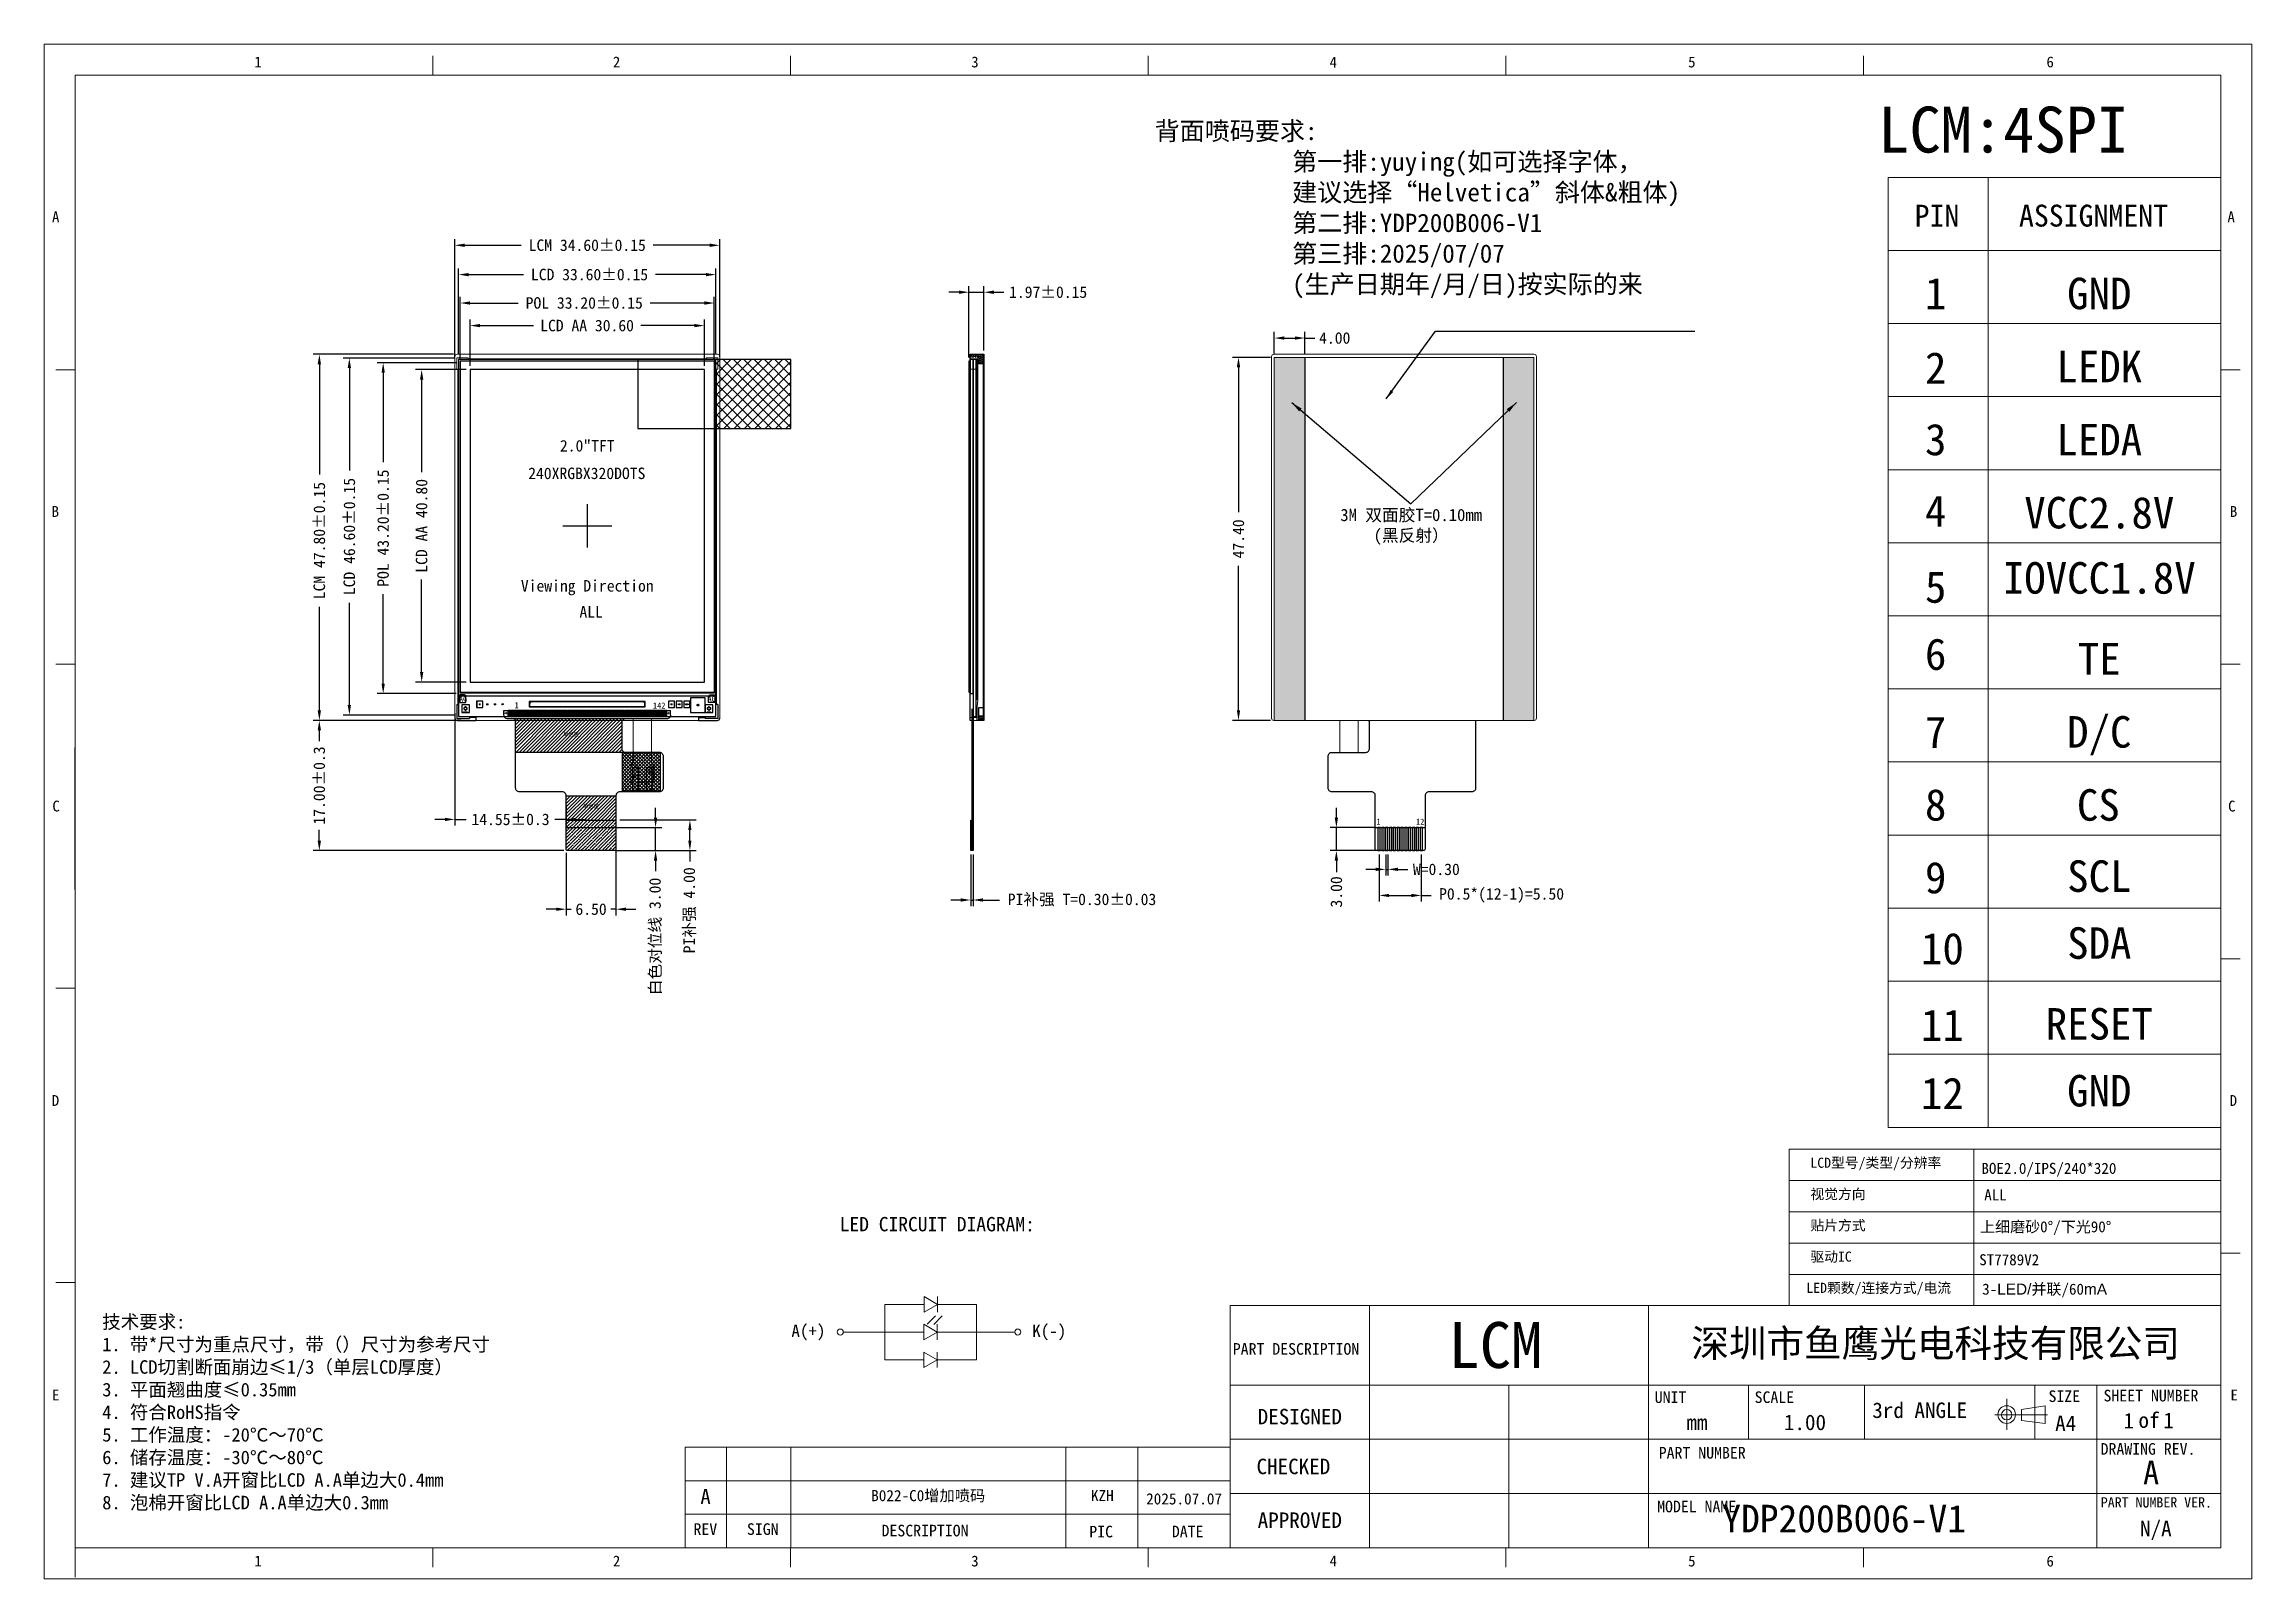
# Model space of a CAD drawing. Header units: millimetres. Extents: x 387 to 676, y -856 to -656.
import ezdxf
from ezdxf.enums import TextEntityAlignment as Align

# ---------------------------------------------------------------- set-up
doc = ezdxf.new("R2010")
doc.units = ezdxf.units.MM
doc.header["$PDMODE"] = 3
doc.layers.get('0').update_dxf_attribs({"lineweight": 9})
doc.layers.get('Defpoints').update_dxf_attribs({"lineweight": 9})
for name, color, linetype in [('$DDT_AUDIT_GENERATED_(593)_FixedEmptyName', 7, 'Continuous'), ('DIM（标注）', 3, 'Continuous'), ('GATE.drawing', 3, 'Continuous'), ('ITO.drawing', 3, 'Continuous'), ('L131.drawing', 3, 'Continuous'), ('L31.drawing', 2, 'Continuous'), ('L59.drawing', 7, 'Continuous'), ('LAYOUT.drawing', 7, 'Continuous'), ('OBJ-FRAME', 4, 'Continuous'), ('OUTLINE.drawing', 5, 'Continuous'), ('标 注', 3, 'Continuous')]:
    doc.layers.add(name, color=color, linetype=linetype)
doc.layers.add('BLU', color=7, linetype='Continuous', lineweight=20)
doc.layers.add('DIM', color=4, linetype='Continuous', lineweight=13)
doc.styles.add('C-E02$0$HZ', font='')
doc.styles.add('RD', font='ROMAND.shx')
doc.styles.add('romans', font='romans.shx')
doc.styles.add('W0$254', font='simplex_.ttf', dxfattribs={"width": 0.75})
doc.styles.add('宋', font='', dxfattribs={"height": 2})
doc.styles.add('宋体', font='')
doc.styles.add('楷体GB2312', font='')
doc.styles.add('黑体', font='')
doc.styles.get('C-E02$0$HZ').set_extended_font_data('NSimSun')
doc.styles.get('宋').set_extended_font_data('SimSun')
doc.styles.get('宋体').set_extended_font_data('FangSong_GB2312')
doc.styles.get('楷体GB2312').set_extended_font_data('KaiTi_GB2312')
doc.styles.get('黑体').set_extended_font_data('楷体_GB2312')
doc.dimstyles.new('SH', dxfattribs={"dimscale": 1.4, "dimtxt": 2.5, "dimasz": 2.5, "dimexe": 1.25, "dimexo": 0.625, "dimtad": 0, "dimdec": 1, "dimzin": 0, "dimdsep": 46, "dimtxsty": 'RD', "dimcen": 2.5, "dimadec": 0, "dimazin": 0, "dimtfac": 0.6, "dimtdec": 4, "dimtmove": 0, "dimatfit": 3, "dimfxl": 0, "dimtolj": 1, "dimarcsym": 0})
doc.dimstyles.get("Standard").update_dxf_attribs({"dimtxt": 1.3, "dimasz": 1.3, "dimexe": 0.2, "dimexo": 0.2, "dimtad": 0, "dimzin": 1, "dimdsep": 46, "dimtxsty": 'romans', "dimcen": 0, "dimadec": 0, "dimazin": 0, "dimtfac": 1, "dimtofl": 0, "dimtmove": 0, "dimatfit": 3, "dimfxl": 0, "dimtolj": 1, "dimtzin": 0, "dimarcsym": 0})
doc.dimstyles.new('STANDARD 03', dxfattribs={"dimscale": 0, "dimtxt": 1.5, "dimasz": 1.3, "dimexe": 0.8, "dimexo": 0.5, "dimgap": 0.5, "dimtad": 0, "dimzin": 0, "dimdsep": 46, "dimtxsty": 'romans', "dimcen": 2, "dimadec": 0, "dimazin": 0, "dimtfac": 1, "dimtmove": 0, "dimatfit": 3, "dimfxl": 0, "dimtolj": 1, "dimtzin": 0, "dimarcsym": 0})
doc.dimstyles.new('STANDARD 03$0', dxfattribs={"dimscale": 0, "dimtxt": 1.5, "dimasz": 1.3, "dimexe": 0.8, "dimexo": 0.5, "dimgap": 0.5, "dimtad": 0, "dimzin": 0, "dimdsep": 46, "dimtxsty": 'romans', "dimcen": 1, "dimclrd": 256, "dimclre": 256, "dimclrt": 256, "dimadec": 0, "dimazin": 0, "dimtfac": 1, "dimtmove": 0, "dimatfit": 3, "dimfxl": 0, "dimtolj": 1, "dimtzin": 0, "dimlwd": -1, "dimarcsym": 0})
pattern_1 = [(45, (-4014.44409, -1624.73278), (0.084189901, 0.308696304), [0.396875, -0.079375, 0, -0.079375])]

msp = doc.modelspace()

# ---------------------------------------------------------------- texts
at = {"color": 4, "linetype": 'Continuous', "style": '宋体'}
for s, height, p in [('1', 1.417, (414.818, -659.132)), ('2', 1.417, (461.658, -659.132)), ('3', 1.417, (508.471, -659.127)), ('4', 1.417, (555.289, -659.144)), ('5', 1.417, (602.118, -659.128)), ('6', 1.417, (648.93, -659.12)), ('A', 1.417, (388.394, -679.349)), ('A', 1.417, (672.571, -679.349)), ('B', 1.417, (388.346, -717.814)), ('B', 1.417, (672.889, -717.814)), ('C', 1.417, (388.44, -756.272)), ('C', 1.417, (672.66, -756.272)), ('D', 1.417, (388.37, -794.712)), ('D', 1.417, (672.864, -794.712)), ('PART DESCRIPTION', 1.51784, (542.636, -827.193)), ('E', 1.417, (388.395, -833.17)), ('UNIT', 1.5178, (597.751, -833.495)), ('SCALE', 1.5178, (610.805, -833.495)), ('3rd ANGLE', 2.0238, (626.174, -835.454)), ('SIZE', 1.5178, (649.196, -833.364)), ('SHEET NUMBER', 1.51784, (656.381, -833.29)), ('E', 1.417, (672.975, -833.17)), ('DRAWING REV.', 1.51784, (655.998, -840.248)), ('PART NUMBER', 1.51784, (598.28, -840.75)), ('MODEL NAME', 1.5178, (598.071, -847.767)), ('PART NUMBER VER.', 1.33431, (656.025, -847.138)), ('1', 1.417, (414.818, -854.832)), ('2', 1.417, (461.658, -854.832)), ('3', 1.417, (508.471, -854.836)), ('4', 1.417, (555.289, -854.82)), ('5', 1.417, (602.118, -854.836)), ('6', 1.417, (648.93, -854.844))]:
    msp.add_text(s, height=height, dxfattribs=at).set_placement(p)
at = {"color": 2, "lineweight": 13, "style": '宋体'}
for s, p in [('A(+)', (484.982, -824.893)), ('K(-)', (516.439, -824.893))]:
    msp.add_text(s, height=1.6305, dxfattribs=at).set_placement(p)
at = {"color": 4, "linetype": 'Continuous', "style": '宋体'}
for s, height, p in [('DESIGNED', 2.0238, (551.395, -836.287)), ('mm', 2.0238, (603.266, -837.036)), ('1.00', 2.0238, (617.382, -837.036)), ('A4', 2.0238, (651.437, -837.159)), ('1', 2.024, (659.68, -836.824)), ('of', 2.0238, (662.323, -836.745)), ('1', 2.024, (664.878, -836.786)), ('CHECKED', 2.0238, (550.557, -842.79)), ('APPROVED', 2.0238, (551.395, -849.808)), ('REV', 1.5178, (473.739, -850.718)), ('SIGN', 1.5178, (481.235, -850.718)), ('DESCRIPTION', 1.51784, (502.436, -850.91)), ('DATE', 1.5178, (536.745, -851.023)), ('N/A', 2.0238, (663.214, -850.895))]:
    msp.add_text(s, height=height, dxfattribs=at).set_placement(p, align=Align.CENTER)
at = {"color": 1, "linetype": 'Continuous', "style": '宋体'}
for height, p in [(3.074, (662.598, -844.108)), (1.967, (473.765, -846.681))]:
    msp.add_text('A', height=height, dxfattribs=at).set_placement(p, align=Align.CENTER)
at = {"color": 4, "linetype": 'Continuous', "style": '宋体'}
msp.add_text('PIC', height=1.5178, rotation=0.26479, dxfattribs=at).set_placement((525.445, -851.047), align=Align.CENTER)
at = {"insert": (565.94, -719.104), "char_height": 1.6, "width": 51.70534, "attachment_point": 5, "style": '宋体'}
msp.add_mtext('{\\fSimSun|b0|i0|c134|p2;3M 双面胶T=0.10mm\\P(黑反射）}', dxfattribs=at)
at = {"color": 2, "attachment_point": 1}
for s, insert, char_height, width, style in [('深圳市鱼鹰光电科技有限公司', (602.536, -823.896), 3.6, 70.81676, '黑体'), ('{\\C1;B022-C0增加喷码}', (495.403, -844.857), 1.45733, 26.28228, '宋'), ('{\\C1;KZH}', (524.111, -844.851), 1.4573, 10.72605, '宋'), ('{\\C1;2025.07.07}', (531.318, -845.281), 1.45733, 10.72605, '宋'), ('{\\F,hztxt;\\W4.05294; }YDP200B006-V1', (606.579, -846.786), 3.6, 38.90889, '宋体')]:
    msp.add_mtext(s, dxfattribs=dict(at, insert=insert, char_height=char_height, width=width, style=style))
at = {"layer": 'DIM', "color": 7, "style": '宋体'}
for s, height, p in [('PIN    ASSIGNMENT', 2.86199, (648.255, -678.481)), ('1', 4.114, (634.456, -688.64)), ('GND', 4.1144, (655.829, -688.64)), ('2', 4.114, (634.456, -698.364)), ('LEDK', 4.1144, (655.829, -698.18)), ('3', 4.114, (634.456, -707.705)), ('LEDA', 4.1144, (655.829, -707.72)), ('4', 4.114, (634.456, -717.046)), ('VCC2.8V', 4.1144, (655.829, -717.26)), ('IOVCC1.8V', 4.1144, (655.829, -725.778)), ('5', 4.114, (634.456, -726.963)), ('6', 4.114, (634.456, -735.727)), ('TE', 4.1144, (655.829, -736.339)), ('7', 4.114, (634.456, -745.905)), ('D/C', 4.1144, (655.829, -745.879)), ('8', 4.114, (634.456, -755.393)), ('CS', 4.1144, (655.707, -755.419)), ('9', 4.114, (634.456, -764.9)), ('SCL', 4.1144, (655.829, -764.709)), ('10', 4.1144, (635.338, -774.168)), ('SDA', 4.1144, (655.829, -773.45)), ('11', 4.1144, (635.338, -784.158)), ('RESET', 4.1144, (655.829, -784)), ('12', 4.1144, (635.338, -793.069)), ('GND', 4.1144, (655.829, -792.723))]:
    msp.add_text(s, height=height, dxfattribs=at).set_placement(p, align=Align.MIDDLE_CENTER)
at = {"layer": 'DIM', "color": 30, "char_height": 0.472, "width": 6.05333, "attachment_point": 1, "style": '楷体GB2312'}
for s, insert in [('K', (464.487, -750.143)), ('K', (464.487, -750.143)), ('A', (466.313, -750.145)), ('A', (466.313, -750.145))]:
    msp.add_mtext(s, dxfattribs=dict(at, insert=insert))
at = {"layer": 'DIM', "lineweight": 0, "insert": (394.955, -822.016), "char_height": 1.76904, "width": 76.21406, "attachment_point": 1, "style": '宋体'}
msp.add_mtext('{\\C0;技术要求:\\P1. 带*尺寸为重点尺寸，带（）尺寸为参考尺寸\\P2. LCD切割断面崩边≤1/3（单层LCD厚度）\\P3. 平面翘曲度≤0.35mm\\P4. 符合RoHS指令\\P5. 工作温度：-20℃～70℃ \\P6. 储存温度：-30℃～80℃\\P7. 建议TP V.A开窗比LCD A.A单边大0.4mm\\P8. 泡棉开窗比LCD A.A单边大0.3mm}', dxfattribs=at)
at = {"layer": 'DIM（标注）', "color": 30, "attachment_point": 1}
for s, insert, char_height, width in [('{\\fFangSong|b0|i0|c134|p49;背面喷码要求: \\P           第一排:yuying(如可选择字体，\\P           建议选择“Helvetica”斜体&粗体)\\P           第二排:YDP200B006-V1 \\P           第三排:2025/07/07\\P           (生产日期年/月/日)按实际的来}', (532.429, -666.226), 2.4, 272.19162), ('{\\fSimSun|b0|i0|c134|p2;\\C256;单层区}', (455.152, -745.936), 0.5, 5.12133), ('{\\fSimSun|b0|i0|c134|p2;\\C256;单层区}', (457.748, -755.341), 0.5, 5.12133)]:
    msp.add_mtext(s, dxfattribs=dict(at, insert=insert, char_height=char_height, width=width))
at = {"layer": 'DIM（标注）', "color": 3, "attachment_point": 1, "style": '宋'}
for s, insert, char_height, width in [('{\\C1;LCM:4SPI}', (626.952, -664.244), 6, 16.11187), ('{\\fSimSun|b1|i0|c134|p2;\\C1;LCD型号/类型/分辨率}', (618.095, -801.473), 1.32, 18.03674), ('{\\fSimSun|b1|i0|c134|p2;\\C1;视觉方向}', (618.095, -805.556), 1.32, 18.03674), ('{\\fSimSun|b1|i0|c134|p2;\\C1;贴片方式}', (618.095, -809.638), 1.32, 18.03674), ('{\\fSimSun|b1|i0|c134|p2;\\C7;上细磨砂0°/下光90°}', (640.246, -809.768), 1.44, 27.56087), ('{\\fSimSun|b1|i0|c134|p2;\\C1;驱动IC}', (618.095, -813.72), 1.32, 18.03674), ('{\\fSimSun|b1|i0|c134|p2;\\C1;LED颗数/连接方式/电流}', (617.567, -817.803), 1.32, 19.61982), ('{\\C1;LCM}', (570.822, -822.926), 6, 16.11187)]:
    msp.add_mtext(s, dxfattribs=dict(at, insert=insert, char_height=char_height, width=width))
at = {"layer": 'DIM（标注）', "color": 30, "char_height": 0.8, "width": 2.06072, "attachment_point": 1, "style": '宋'}
for s, insert in [('1', (561.396, -757.202)), ('12', (566.567, -757.202))]:
    msp.add_mtext(s, dxfattribs=dict(at, insert=insert))
at = {"layer": 'DIM（标注）', "color": 7, "char_height": 1.44, "width": 17.99992, "attachment_point": 1, "style": '宋'}
for s, insert in [('ALL', (640.8, -805.617)), ('3-{\\fArial|b0|i0|c0|p32;LED/}并联/60{\\fArial|b0|i0|c0|p32;mA}', (640.529, -817.908))]:
    msp.add_mtext(s, dxfattribs=dict(at, insert=insert))
at = {"layer": 'DIM（标注）', "color": 7, "style": '宋'}
for tag, p in [('BOE2.0/IPS/240*320', (640.429, -803.582)), ('ST7789V2', (640.144, -815.513))]:
    msp.add_attdef(tag, p, '', height=1.44, dxfattribs=at)
at = {"layer": 'OBJ-FRAME', "style": 'C-E02$0$HZ'}
msp.add_text('LED CIRCUIT DIAGRAM:', height=1.87381, dxfattribs=at).set_placement((491.287, -811.084))

# ---------------------------------------------------------------- blocks, each defined once
blk = doc.blocks.new('THIRD-PROJ_BL0')
at = {"linetype": 'Continuous'}
blk.add_line((257.13, 38.11), (257.13, 34.11), dxfattribs=at)
at = {"color": 7, "linetype": 'Continuous'}
for p, q in [((259.04, 36.73), (262.11, 37.22)), ((262.11, 37.22), (262.11, 34.94)), ((255.59, 36.06), (262.41, 36.06)), ((259.04, 36.73), (259.04, 35.31)), ((259.04, 35.31), (262.11, 34.94))]:
    blk.add_line(p, q, dxfattribs=at)
for centre, radius in [((257.13, 36.08), 1.14), ((257.13, 36.06), 0.67)]:
    blk.add_circle(centre, radius, dxfattribs=at)
blk = doc.blocks.new('*D2')
at = {"layer": 'Defpoints', "color": 0}
for p in [(475.61, -682.35), (441.01, -697.44), (475.61, -697.44)]:
    blk.add_point(p, dxfattribs=at)
at = {"layer": 'DIM（标注）', "lineweight": -2}
for p, q in [((441.01, -696.94), (441.01, -681.55)), ((475.61, -696.94), (475.61, -681.55))]:
    blk.add_line(p, q, dxfattribs=at)
at = {"layer": 'DIM（标注）'}
for p, q in [((442.31, -682.35), (449.69, -682.35)), ((474.31, -682.35), (466.94, -682.35))]:
    blk.add_line(p, q, dxfattribs=at)
for points in [[(442.31, -682.13), (442.31, -682.57), (441.01, -682.35)], [(474.31, -682.57), (474.31, -682.13), (475.61, -682.35)]]:
    blk.add_solid(points, dxfattribs=at)
at = {"layer": 'DIM（标注）', "color": 7, "insert": (458.31, -682.35), "char_height": 1.5, "attachment_point": 5, "style": '宋体'}
blk.add_mtext('\\A1;LCM 34.60%%P0.15', dxfattribs=at)
blk = doc.blocks.new('*D3')
at = {"layer": 'Defpoints', "color": 0}
for p in [(441.35, -696.58), (423.32, -744.38), (441.68, -744.38)]:
    blk.add_point(p, dxfattribs=at)
at = {"layer": 'DIM（标注）', "lineweight": -2}
for p, q in [((440.85, -696.58), (422.52, -696.58)), ((441.18, -744.38), (422.52, -744.38))]:
    blk.add_line(p, q, dxfattribs=at)
at = {"layer": 'DIM（标注）'}
for p, q in [((423.32, -697.88), (423.32, -712.29)), ((423.32, -743.08), (423.32, -729.54))]:
    blk.add_line(p, q, dxfattribs=at)
for points in [[(423.53, -697.88), (423.1, -697.88), (423.32, -696.58)], [(423.1, -743.08), (423.53, -743.08), (423.32, -744.38)]]:
    blk.add_solid(points, dxfattribs=at)
at = {"layer": 'DIM（标注）', "color": 7, "insert": (423.32, -720.91), "char_height": 1.5, "attachment_point": 5, "rotation": 90, "style": '宋体'}
blk.add_mtext('\\A1;LCM 47.80%%P0.15', dxfattribs=at)
blk = doc.blocks.new('*D4')
at = {"layer": 'Defpoints', "color": 0}
for p in [(510.13, -688.48), (508.16, -697.48), (510.13, -696.58)]:
    blk.add_point(p, dxfattribs=at)
at = {"layer": 'DIM（标注）'}
for p, q in [((506.86, -688.48), (505.56, -688.48)), ((508.16, -688.48), (510.13, -688.48)), ((511.43, -688.48), (512.73, -688.48))]:
    blk.add_line(p, q, dxfattribs=at)
at = {"layer": 'DIM（标注）', "lineweight": -2}
for p, q in [((508.16, -696.98), (508.16, -687.68)), ((510.13, -696.08), (510.13, -687.68))]:
    blk.add_line(p, q, dxfattribs=at)
at = {"layer": 'DIM（标注）'}
for points in [[(506.86, -688.26), (506.86, -688.7), (508.16, -688.48)], [(511.43, -688.26), (511.43, -688.7), (510.13, -688.48)]]:
    blk.add_solid(points, dxfattribs=at)
at = {"layer": 'DIM（标注）', "insert": (518.52, -688.48), "char_height": 1.5, "attachment_point": 5, "style": '宋体'}
blk.add_mtext('\\A1;1.97%%P0.15', dxfattribs=at)
blk = doc.blocks.new('*D5')
at = {"layer": 'Defpoints', "color": 0}
for p in [(508.41, -761.38), (508.71, -761.38), (508.71, -767.83)]:
    blk.add_point(p, dxfattribs=at)
at = {"layer": 'DIM（标注）', "lineweight": -2}
for p, q in [((508.41, -761.88), (508.41, -768.63)), ((508.71, -761.88), (508.71, -768.63))]:
    blk.add_line(p, q, dxfattribs=at)
at = {"layer": 'DIM（标注）'}
for p, q in [((507.11, -767.83), (505.81, -767.83)), ((508.41, -767.83), (508.71, -767.83)), ((510.01, -767.83), (512.16, -767.83))]:
    blk.add_line(p, q, dxfattribs=at)
for points in [[(507.11, -768.04), (507.11, -767.61), (508.41, -767.83)], [(510.01, -767.61), (510.01, -768.04), (508.71, -767.83)]]:
    blk.add_solid(points, dxfattribs=at)
at = {"layer": 'DIM（标注）', "color": 7, "insert": (522.94, -767.83), "char_height": 1.5, "attachment_point": 5, "style": '宋体'}
blk.add_mtext('\\A1;PI{\\fSimSun|b0|i0|c134|p2;补强} T=0.30%%P0.03', dxfattribs=at)
blk = doc.blocks.new('*D6')
at = {"layer": 'Defpoints', "color": 0}
for p in [(455.56, -761.18), (462.06, -760.89), (462.06, -769.03)]:
    blk.add_point(p, dxfattribs=at)
at = {"layer": 'DIM（标注）', "lineweight": -2}
for p, q in [((455.56, -761.68), (455.56, -769.83)), ((462.06, -761.39), (462.06, -769.83))]:
    blk.add_line(p, q, dxfattribs=at)
at = {"layer": 'DIM（标注）'}
for p, q in [((454.26, -769.03), (452.96, -769.03)), ((455.56, -769.03), (456.23, -769.03)), ((462.06, -769.03), (461.4, -769.03)), ((463.36, -769.03), (464.66, -769.03))]:
    blk.add_line(p, q, dxfattribs=at)
for points in [[(454.26, -769.25), (454.26, -768.82), (455.56, -769.03)], [(463.36, -768.82), (463.36, -769.25), (462.06, -769.03)]]:
    blk.add_solid(points, dxfattribs=at)
at = {"layer": 'DIM（标注）', "color": 7, "insert": (458.81, -769.03), "char_height": 1.5, "attachment_point": 5, "style": '宋体'}
blk.add_mtext('\\A1;6.50', dxfattribs=at)
blk = doc.blocks.new('*D7')
at = {"layer": 'Defpoints', "color": 0}
for p in [(461.6, -758.38), (467.24, -758.38), (461.6, -761.38)]:
    blk.add_point(p, dxfattribs=at)
at = {"layer": 'DIM（标注）', "lineweight": -2}
for p, q in [((462.1, -758.38), (468.04, -758.38)), ((462.1, -761.38), (468.04, -761.38))]:
    blk.add_line(p, q, dxfattribs=at)
at = {"layer": 'DIM（标注）'}
for p, q in [((467.24, -757.08), (467.24, -755.78)), ((467.24, -761.38), (467.24, -758.38)), ((467.24, -762.68), (467.24, -764.07))]:
    blk.add_line(p, q, dxfattribs=at)
for points in [[(467.02, -757.08), (467.45, -757.08), (467.24, -758.38)], [(467.45, -762.68), (467.02, -762.68), (467.24, -761.38)]]:
    blk.add_solid(points, dxfattribs=at)
at = {"layer": 'DIM（标注）', "color": 7, "insert": (467.24, -772.59), "char_height": 1.5, "attachment_point": 5, "rotation": 90, "style": '宋体'}
blk.add_mtext('\\A1;{\\fSimSun|b0|i0|c134|p2;白色对位线} 3.00', dxfattribs=at)
blk = doc.blocks.new('*D8')
at = {"layer": 'Defpoints', "color": 0}
for p in [(462.06, -757.38), (471.72, -757.38), (461.6, -761.38)]:
    blk.add_point(p, dxfattribs=at)
at = {"layer": 'DIM（标注）', "lineweight": -2}
for p, q in [((462.56, -757.38), (472.52, -757.38)), ((462.1, -761.38), (472.52, -761.38))]:
    blk.add_line(p, q, dxfattribs=at)
at = {"layer": 'DIM（标注）'}
for p, q in [((471.72, -760.08), (471.72, -758.68)), ((471.72, -761.38), (471.72, -762.81))]:
    blk.add_line(p, q, dxfattribs=at)
for points in [[(471.93, -758.68), (471.5, -758.68), (471.72, -757.38)], [(471.5, -760.08), (471.93, -760.08), (471.72, -761.38)]]:
    blk.add_solid(points, dxfattribs=at)
at = {"layer": 'DIM（标注）', "color": 7, "insert": (471.72, -769.17), "char_height": 1.5, "attachment_point": 5, "rotation": 90, "style": '宋体'}
blk.add_mtext('\\A1;PI{\\fSimSun|b0|i0|c134|p2;补强 }4.00', dxfattribs=at)
blk = doc.blocks.new('*D9')
at = {"layer": 'Defpoints', "color": 0}
for p in [(423.31, -744.38), (442.3, -744.38), (455.76, -761.38)]:
    blk.add_point(p, dxfattribs=at)
at = {"layer": 'DIM（标注）', "lineweight": -2}
for p, q in [((441.8, -744.38), (422.51, -744.38)), ((455.26, -761.38), (422.51, -761.38))]:
    blk.add_line(p, q, dxfattribs=at)
at = {"layer": 'DIM（标注）'}
for p, q in [((423.31, -745.68), (423.31, -747.09)), ((423.31, -760.08), (423.31, -758.68))]:
    blk.add_line(p, q, dxfattribs=at)
for points in [[(423.53, -745.68), (423.1, -745.68), (423.31, -744.38)], [(423.1, -760.08), (423.53, -760.08), (423.31, -761.38)]]:
    blk.add_solid(points, dxfattribs=at)
at = {"layer": 'DIM（标注）', "color": 7, "insert": (423.31, -752.88), "char_height": 1.5, "attachment_point": 5, "rotation": 90, "style": '宋体'}
blk.add_mtext('\\A1;17.00%%P0.3', dxfattribs=at)
blk = doc.blocks.new('*D10')
at = {"layer": 'Defpoints', "color": 0}
for p in [(441.01, -742.93), (455.56, -754.96), (441.01, -757.31)]:
    blk.add_point(p, dxfattribs=at)
at = {"layer": 'DIM（标注）', "lineweight": -2}
for p, q in [((441.01, -743.43), (441.01, -758.11)), ((455.56, -755.46), (455.56, -758.11))]:
    blk.add_line(p, q, dxfattribs=at)
at = {"layer": 'DIM（标注）'}
for p, q in [((439.71, -757.31), (438.41, -757.31)), ((441.01, -757.31), (442.49, -757.31)), ((455.56, -757.31), (454.08, -757.31)), ((456.86, -757.31), (458.16, -757.31))]:
    blk.add_line(p, q, dxfattribs=at)
for points in [[(439.71, -757.52), (439.71, -757.09), (441.01, -757.31)], [(456.86, -757.09), (456.86, -757.52), (455.56, -757.31)]]:
    blk.add_solid(points, dxfattribs=at)
at = {"layer": 'DIM（标注）', "color": 7, "insert": (448.29, -757.31), "char_height": 1.5, "attachment_point": 5, "style": '宋体'}
blk.add_mtext('\\A1;14.55%%P0.3', dxfattribs=at)
blk = doc.blocks.new('*D11')
at = {"layer": 'Defpoints', "color": 0}
for p in [(475.11, -686.18), (441.51, -697.08), (475.11, -697.08)]:
    blk.add_point(p, dxfattribs=at)
at = {"layer": 'DIM（标注）', "lineweight": -2}
for p, q in [((441.51, -696.58), (441.51, -685.38)), ((475.11, -696.58), (475.11, -685.38))]:
    blk.add_line(p, q, dxfattribs=at)
at = {"layer": 'DIM（标注）'}
for p, q in [((442.81, -686.18), (449.99, -686.18)), ((473.81, -686.18), (467.24, -686.18))]:
    blk.add_line(p, q, dxfattribs=at)
for points in [[(442.81, -685.97), (442.81, -686.4), (441.51, -686.18)], [(473.81, -686.4), (473.81, -685.97), (475.11, -686.18)]]:
    blk.add_solid(points, dxfattribs=at)
at = {"layer": 'DIM（标注）', "color": 7, "insert": (458.61, -686.18), "char_height": 1.5, "attachment_point": 5, "style": '宋体'}
blk.add_mtext('\\A1;LCD 33.60%%P0.15', dxfattribs=at)
blk = doc.blocks.new('*D12')
at = {"layer": 'Defpoints', "color": 0}
for p in [(474.91, -689.89), (441.71, -697.68), (474.91, -697.68)]:
    blk.add_point(p, dxfattribs=at)
at = {"layer": 'DIM（标注）', "lineweight": -2}
for p, q in [((441.71, -697.18), (441.71, -689.09)), ((474.91, -697.18), (474.91, -689.09))]:
    blk.add_line(p, q, dxfattribs=at)
at = {"layer": 'DIM（标注）'}
for p, q in [((443.01, -689.89), (449.29, -689.89)), ((473.61, -689.89), (466.55, -689.89))]:
    blk.add_line(p, q, dxfattribs=at)
for points in [[(443.01, -689.67), (443.01, -690.11), (441.71, -689.89)], [(473.61, -690.11), (473.61, -689.67), (474.91, -689.89)]]:
    blk.add_solid(points, dxfattribs=at)
at = {"layer": 'DIM（标注）', "color": 7, "insert": (457.92, -689.89), "char_height": 1.5, "attachment_point": 5, "style": '宋体'}
blk.add_mtext('\\A1;POL 33.20%%P0.15', dxfattribs=at)
blk = doc.blocks.new('*D13')
at = {"layer": 'Defpoints', "color": 0}
for p in [(473.61, -692.84), (443.01, -698.58), (473.61, -698.58)]:
    blk.add_point(p, dxfattribs=at)
at = {"layer": 'DIM（标注）', "lineweight": -2}
for p, q in [((443.01, -698.08), (443.01, -692.04)), ((473.61, -698.08), (473.61, -692.04))]:
    blk.add_line(p, q, dxfattribs=at)
at = {"layer": 'DIM（标注）'}
for p, q in [((444.31, -692.84), (451.3, -692.84)), ((472.31, -692.84), (465.29, -692.84))]:
    blk.add_line(p, q, dxfattribs=at)
for points in [[(444.31, -692.62), (444.31, -693.05), (443.01, -692.84)], [(472.31, -693.05), (472.31, -692.62), (473.61, -692.84)]]:
    blk.add_solid(points, dxfattribs=at)
at = {"layer": 'DIM（标注）', "color": 7, "insert": (458.29, -692.84), "char_height": 1.5, "attachment_point": 5, "style": '宋体'}
blk.add_mtext('\\A1;LCD AA 30.60', dxfattribs=at)
blk = doc.blocks.new('*D14')
at = {"layer": 'Defpoints', "color": 0}
for p in [(441.51, -697.08), (427.24, -743.68), (441.51, -743.68)]:
    blk.add_point(p, dxfattribs=at)
at = {"layer": 'DIM（标注）', "lineweight": -2}
for p, q in [((441.01, -697.08), (426.44, -697.08)), ((441.01, -743.68), (426.44, -743.68))]:
    blk.add_line(p, q, dxfattribs=at)
at = {"layer": 'DIM（标注）'}
for p, q in [((427.24, -698.38), (427.24, -711.76)), ((427.24, -742.38), (427.24, -729.01))]:
    blk.add_line(p, q, dxfattribs=at)
for points in [[(427.45, -698.38), (427.02, -698.38), (427.24, -697.08)], [(427.02, -742.38), (427.45, -742.38), (427.24, -743.68)]]:
    blk.add_solid(points, dxfattribs=at)
at = {"layer": 'DIM（标注）', "color": 7, "insert": (427.24, -720.38), "char_height": 1.5, "attachment_point": 5, "rotation": 90, "style": '宋体'}
blk.add_mtext('\\A1;LCD 46.60%%P0.15', dxfattribs=at)
blk = doc.blocks.new('*D15')
at = {"layer": 'Defpoints', "color": 0}
for p in [(431.65, -697.68), (441.71, -697.68), (441.71, -740.88)]:
    blk.add_point(p, dxfattribs=at)
at = {"layer": 'DIM（标注）', "lineweight": -2}
for p, q in [((441.21, -697.68), (430.85, -697.68)), ((441.21, -740.88), (430.85, -740.88))]:
    blk.add_line(p, q, dxfattribs=at)
at = {"layer": 'DIM（标注）'}
for p, q in [((431.65, -698.98), (431.65, -710.65)), ((431.65, -739.58), (431.65, -727.92))]:
    blk.add_line(p, q, dxfattribs=at)
for points in [[(431.87, -698.98), (431.44, -698.98), (431.65, -697.68)], [(431.44, -739.58), (431.87, -739.58), (431.65, -740.88)]]:
    blk.add_solid(points, dxfattribs=at)
at = {"layer": 'DIM（标注）', "color": 7, "insert": (431.65, -719.28), "char_height": 1.5, "attachment_point": 5, "rotation": 90, "style": '宋体'}
blk.add_mtext('\\A1;POL 43.20%%P0.15', dxfattribs=at)
blk = doc.blocks.new('*D16')
at = {"layer": 'Defpoints', "color": 0}
for p in [(443.01, -698.58), (436.68, -739.38), (443.01, -739.38)]:
    blk.add_point(p, dxfattribs=at)
at = {"layer": 'DIM（标注）', "lineweight": -2}
for p, q in [((442.51, -698.58), (435.88, -698.58)), ((442.51, -739.38), (435.88, -739.38))]:
    blk.add_line(p, q, dxfattribs=at)
at = {"layer": 'DIM（标注）'}
for p, q in [((436.68, -699.88), (436.68, -711.99)), ((436.68, -738.08), (436.68, -725.98))]:
    blk.add_line(p, q, dxfattribs=at)
for points in [[(436.9, -699.88), (436.47, -699.88), (436.68, -698.58)], [(436.47, -738.08), (436.9, -738.08), (436.68, -739.38)]]:
    blk.add_solid(points, dxfattribs=at)
at = {"layer": 'DIM（标注）', "color": 7, "insert": (436.68, -718.98), "char_height": 1.5, "attachment_point": 5, "rotation": 90, "style": '宋体'}
blk.add_mtext('\\A1;LCD AA 40.80', dxfattribs=at)
blk = doc.blocks.new('*U17')
at = {"layer": 'DIM（标注）', "color": 2}
blk.add_lwpolyline([(-0.15, -1.5), (0.15, -1.5), (0.15, 1.5), (-0.15, 1.5)], close=True, dxfattribs=at)
blk = doc.blocks.new('*U18')
at = {"layer": 'DIM（标注）', "color": 0, "linetype": 'ByBlock', "lineweight": -2}
for p in [(0, 0), (0.5, 0), (1, 0), (1.5, 0), (2, 0), (2.5, 0), (3, 0), (3.5, 0), (4, 0), (4.5, 0), (5, 0), (5.5, 0)]:
    blk.add_blockref('*U17', p, dxfattribs=at)
blk = doc.blocks.new('*D19')
at = {"layer": 'Defpoints', "color": 0}
for p in [(562.61, -761.38), (562.91, -761.38), (562.91, -763.83)]:
    blk.add_point(p, dxfattribs=at)
at = {"layer": 'DIM（标注）'}
for p, q in [((561.31, -763.83), (560.01, -763.83)), ((562.61, -763.83), (562.91, -763.83)), ((564.21, -763.83), (565.51, -763.83))]:
    blk.add_line(p, q, dxfattribs=at)
at = {"layer": 'DIM（标注）', "lineweight": -2}
for p, q in [((562.61, -761.88), (562.61, -764.63)), ((562.91, -761.88), (562.91, -764.63))]:
    blk.add_line(p, q, dxfattribs=at)
at = {"layer": 'DIM（标注）'}
for points in [[(561.31, -764.04), (561.31, -763.61), (562.61, -763.83)], [(564.21, -763.61), (564.21, -764.04), (562.91, -763.83)]]:
    blk.add_solid(points, dxfattribs=at)
at = {"layer": 'DIM（标注）', "color": 7, "insert": (569.23, -763.83), "char_height": 1.5, "attachment_point": 5, "style": '宋体'}
blk.add_mtext('\\A1;W=0.30', dxfattribs=at)
blk = doc.blocks.new('*D20')
at = {"layer": 'Defpoints', "color": 0}
for p in [(561.76, -761.38), (567.26, -761.38), (567.26, -767.23)]:
    blk.add_point(p, dxfattribs=at)
at = {"layer": 'DIM（标注）', "lineweight": -2}
for p, q in [((561.76, -761.88), (561.76, -768.03)), ((567.26, -761.88), (567.26, -768.03))]:
    blk.add_line(p, q, dxfattribs=at)
at = {"layer": 'DIM（标注）'}
for p, q in [((563.06, -767.23), (565.96, -767.23)), ((567.26, -767.23), (568.56, -767.23))]:
    blk.add_line(p, q, dxfattribs=at)
for points in [[(563.06, -767.02), (563.06, -767.45), (561.76, -767.23)], [(565.96, -767.45), (565.96, -767.02), (567.26, -767.23)]]:
    blk.add_solid(points, dxfattribs=at)
at = {"layer": 'DIM（标注）', "color": 7, "insert": (577.75, -767.23), "char_height": 1.5, "attachment_point": 5, "style": '宋体'}
blk.add_mtext('\\A1;P0.5*(12-1)=5.50', dxfattribs=at)
blk = doc.blocks.new('*D21')
at = {"layer": 'Defpoints', "color": 0}
for p in [(556.17, -758.38), (561.76, -758.38), (561.76, -761.38)]:
    blk.add_point(p, dxfattribs=at)
at = {"layer": 'DIM（标注）', "lineweight": -2}
for p, q in [((561.26, -758.38), (555.37, -758.38)), ((561.26, -761.38), (555.37, -761.38))]:
    blk.add_line(p, q, dxfattribs=at)
at = {"layer": 'DIM（标注）'}
for p, q in [((556.17, -757.08), (556.17, -755.78)), ((556.17, -761.38), (556.17, -758.38)), ((556.17, -762.68), (556.17, -764.2))]:
    blk.add_line(p, q, dxfattribs=at)
for points in [[(555.95, -757.08), (556.39, -757.08), (556.17, -758.38)], [(556.39, -762.68), (555.95, -762.68), (556.17, -761.38)]]:
    blk.add_solid(points, dxfattribs=at)
at = {"layer": 'DIM（标注）', "color": 7, "insert": (556.17, -766.77), "char_height": 1.5, "attachment_point": 5, "rotation": 90, "style": '宋体'}
blk.add_mtext('\\A1;3.00', dxfattribs=at)
blk = doc.blocks.new('zw$5EE')
at = {"color": 7}
for p, q in [((-17.05, -45.1), (-17.05, -46.95)), ((-17.05, -45.1), (-16.9, -45.1)), ((17.05, -45.1), (16.9, -45.1)), ((17.05, -45.1), (17.05, -46.95)), ((-17.05, -46.95), (-15.4, -46.95)), ((-17, -47.2), (-14.55, -47.2)), ((-15.4, -46.8), (-15.4, -46.95)), ((-14.55, -46.8), (-14.55, -47.2)), ((14.55, -46.8), (14.55, -47.2)), ((14.55, -46.8), (15.4, -46.8)), ((14.55, -47.2), (17, -47.2)), ((15.4, -46.8), (15.4, -46.95)), ((17.05, -46.95), (15.4, -46.95))]:
    blk.add_line(p, q, dxfattribs=at)
for centre, start, end in [((-17, -46.9), 180, 270), ((17, -46.9), 270, 0)]:
    blk.add_arc(centre, 0.3, start, end, dxfattribs=at)
at = {"layer": 'BLU', "color": 7, "lineweight": 5}
for p, q in [((-15.55, 0.15), (-17.05, 0.15)), ((-17, 0.6), (17, 0.6)), ((15.55, 0), (-15.55, 0)), ((15.55, 0.15), (17.05, 0.15)), ((15.55, 0.15), (15.55, 0)), ((-16.9, -1.35), (-17.05, -1.35)), ((16.9, -1.35), (17.05, -1.35))]:
    blk.add_line(p, q, dxfattribs=at)
at = {"layer": 'DIM', "color": 7}
for p, q in [((-17.3, 0.3), (-17.3, -46.9)), ((-17.05, 0.15), (-17.05, -1.35)), ((-15.55, 0.15), (-15.55, 0)), ((17.05, 0.15), (17.05, -1.35)), ((17.3, 0.3), (17.3, -46.9)), ((-16.9, -1.35), (-16.9, -45.1)), ((16.9, -1.35), (16.9, -45.1)), ((-15.4, -46.8), (-14.55, -46.8)), ((-14.55, -47.2), (14.55, -47.2))]:
    blk.add_line(p, q, dxfattribs=at)
at = {"layer": 'DIM', "color": 7, "lineweight": 5}
blk.add_arc((-17, 0.3), 0.3, 90, 180, dxfattribs=at)
at = {"layer": 'DIM', "color": 7}
blk.add_arc((17, 0.3), 0.3, 0, 90, dxfattribs=at)
blk = doc.blocks.new('zw$7249')
at = {"layer": 'DIM'}
h = blk.add_hatch(dxfattribs=at)
h.set_pattern_fill('ANSI36', color=2, scale=0.05, style=0)
h.set_pattern_definition(pattern_1)
h.paths.add_polyline_path([(1.7, -0.4), (1.8, -0.4), (1.8, 0), (0, 0), (0, -0.4), (1, -0.4), (1, -1.2), (1.7, -1.2)])
h = blk.add_hatch(dxfattribs=at)
h.set_pattern_fill('ANSI36', color=2, scale=0.05, style=0)
h.set_pattern_definition(pattern_1)
h.paths.add_polyline_path([(1.12, -47.8), (1.7, -47.8), (1.7, -47.2), (1.12, -47.2)])
at = {"layer": '$DDT_AUDIT_GENERATED_(593)_FixedEmptyName', "color": 7}
for p, q in [((0, -47.8), (0, 0)), ((1, -45.11), (1, -0.6))]:
    blk.add_line(p, q, dxfattribs=at)
at = {"layer": '$DDT_AUDIT_GENERATED_(593)_FixedEmptyName'}
for p, q in [((1.8, 0), (1.8, -47.8)), ((0, -0.6), (1, -0.6)), ((1.7, -0.4), (1.7, -47.8))]:
    blk.add_line(p, q, dxfattribs=at)
at = {"layer": '$DDT_AUDIT_GENERATED_(593)_FixedEmptyName', "color": 5}
blk.add_line((0.94, -45.11), (0.94, -0.6), dxfattribs=at)
for p, q in [((0, 0), (1.8, 0)), ((1.8, -0.4), (1.7, -0.4))]:
    blk.add_line(p, q)
at = {"color": 7}
for p, q in [((1, -1.2), (1.7, -1.2)), ((1.12, -46.1), (1.7, -46.1)), ((1.12, -47.8), (1.12, -46.1)), ((0.92, -47.8), (0.92, -46.16)), ((1.12, -47.2), (1.7, -47.2))]:
    blk.add_line(p, q, dxfattribs=at)
at = {"layer": 'DIM', "color": 7}
for p, q in [((0, -1.95), (0.94, -1.95)), ((0.92, -46.01), (1, -45.11)), ((0.92, -46.16), (0.92, -46.01)), ((0, -47.4), (0.92, -47.4)), ((0, -47.8), (1.8, -47.8))]:
    blk.add_line(p, q, dxfattribs=at)
blk = doc.blocks.new('*D37')
at = {"layer": 'Defpoints', "color": 0}
for p in [(552.06, -694.46), (548.06, -696.98), (552.06, -696.98)]:
    blk.add_point(p, dxfattribs=at)
at = {"layer": 'DIM（标注）', "lineweight": -2}
for p, q in [((548.06, -696.48), (548.06, -693.66)), ((552.06, -696.48), (552.06, -693.66))]:
    blk.add_line(p, q, dxfattribs=at)
at = {"layer": 'DIM（标注）'}
for p, q in [((549.36, -694.46), (550.76, -694.46)), ((552.06, -694.46), (553.36, -694.46))]:
    blk.add_line(p, q, dxfattribs=at)
for points in [[(549.36, -694.25), (549.36, -694.68), (548.06, -694.46)], [(550.76, -694.68), (550.76, -694.25), (552.06, -694.46)]]:
    blk.add_solid(points, dxfattribs=at)
at = {"layer": 'DIM（标注）', "insert": (555.96, -694.46), "char_height": 1.5, "attachment_point": 5, "style": '宋体'}
blk.add_mtext('\\A1;4.00', dxfattribs=at)
blk = doc.blocks.new('*D38')
at = {"layer": 'Defpoints', "color": 0}
for p in [(548.06, -696.98), (543.38, -744.38), (548.06, -744.38)]:
    blk.add_point(p, dxfattribs=at)
at = {"layer": 'DIM（标注）', "lineweight": -2}
for p, q in [((547.56, -696.98), (542.58, -696.98)), ((547.56, -744.38), (542.58, -744.38))]:
    blk.add_line(p, q, dxfattribs=at)
at = {"layer": 'DIM（标注）'}
for p, q in [((543.38, -698.28), (543.38, -717.18)), ((543.38, -743.08), (543.38, -724.18))]:
    blk.add_line(p, q, dxfattribs=at)
for points in [[(543.17, -698.28), (543.6, -698.28), (543.38, -696.98)], [(543.17, -743.08), (543.6, -743.08), (543.38, -744.38)]]:
    blk.add_solid(points, dxfattribs=at)
at = {"layer": 'DIM（标注）', "insert": (543.38, -720.68), "char_height": 1.5, "attachment_point": 5, "rotation": 90, "style": '宋体'}
blk.add_mtext('\\A1;47.40', dxfattribs=at)
blk = doc.blocks.new('*U41')
at = {"layer": 'DIM（标注）', "color": 4}
blk.add_lwpolyline([(-0.05, -0.35), (0.05, -0.35), (0.05, 0.35), (-0.05, 0.35)], close=True, dxfattribs=at)
blk = doc.blocks.new('*U40')
at = {"layer": 'DIM（标注）', "color": 0, "linetype": 'ByBlock', "lineweight": -2}
for p in [(0, 0), (0.146, 0), (0.292, 0), (0.438, 0), (0.584, 0), (0.73, 0), (0.876, 0), (1.022, 0), (1.168, 0), (1.314, 0), (1.46, 0), (1.606, 0), (1.752, 0), (1.898, 0), (2.044, 0), (2.19, 0), (2.336, 0), (2.482, 0), (2.628, 0), (2.774, 0), (2.92, 0), (3.066, 0), (3.212, 0), (3.358, 0), (3.504, 0), (3.65, 0), (3.796, 0), (3.942, 0), (4.088, 0), (4.234, 0), (4.38, 0), (4.526, 0), (4.672, 0), (4.818, 0), (4.964, 0), (5.11, 0), (5.256, 0), (5.402, 0), (5.548, 0), (5.694, 0), (5.84, 0), (5.986, 0), (6.132, 0), (6.278, 0), (6.424, 0), (6.57, 0), (6.716, 0), (6.862, 0), (7.008, 0), (7.154, 0), (7.3, 0), (7.446, 0), (7.592, 0), (7.738, 0), (7.884, 0), (8.03, 0), (8.176, 0), (8.322, 0), (8.468, 0), (8.614, 0), (8.76, 0), (8.906, 0), (9.052, 0), (9.198, 0), (9.344, 0), (9.49, 0), (9.636, 0), (9.782, 0), (9.928, 0), (10.074, 0), (10.22, 0), (10.366, 0), (10.512, 0), (10.658, 0), (10.804, 0), (10.95, 0), (11.096, 0), (11.242, 0), (11.388, 0), (11.534, 0), (11.68, 0), (11.826, 0), (11.972, 0), (12.118, 0), (12.264, 0), (12.41, 0), (12.556, 0), (12.702, 0), (12.848, 0), (12.994, 0), (13.14, 0), (13.286, 0), (13.432, 0), (13.578, 0), (13.724, 0), (13.87, 0), (14.016, 0), (14.162, 0), (14.308, 0), (14.454, 0), (14.6, 0), (14.746, 0), (14.892, 0), (15.038, 0), (15.184, 0), (15.33, 0), (15.476, 0), (15.622, 0), (15.768, 0), (15.914, 0), (16.06, 0), (16.206, 0), (16.352, 0), (16.498, 0), (16.644, 0), (16.79, 0), (16.936, 0), (17.082, 0), (17.228, 0), (17.374, 0), (17.52, 0), (17.666, 0), (17.812, 0), (17.958, 0), (18.104, 0), (18.25, 0), (18.396, 0), (18.542, 0), (18.688, 0), (18.834, 0), (18.98, 0), (19.126, 0), (19.272, 0), (19.418, 0), (19.564, 0), (19.71, 0), (19.856, 0), (20.002, 0), (20.148, 0), (20.294, 0), (20.44, 0), (20.586, 0)]:
    blk.add_blockref('*U41', p, dxfattribs=at)
blk = doc.blocks.new('process_key')
at = {"layer": 'GATE.drawing'}
blk.add_lwpolyline([(0.075, 0.225), (-0.075, 0.225), (-0.075, 0.075), (-0.225, 0.075), (-0.225, -0.075), (-0.075, -0.075), (-0.075, -0.225), (0.075, -0.225), (0.075, -0.075), (0.225, -0.075), (0.225, 0.075), (0.075, 0.075), (0.075, 0.225)], close=True, dxfattribs=at)
at = {"layer": 'OUTLINE.drawing'}
blk.add_lwpolyline([(-0.5, -0.5), (0.5, -0.5), (0.5, 0.5), (-0.5, 0.5), (-0.5, -0.5)], close=True, dxfattribs=at)
at = {"layer": 'OUTLINE.drawing', "insert": (-0.007, -0.4321), "char_height": 0.05, "width": 0.64763, "attachment_point": 5, "style": 'W0$254'}
blk.add_mtext('PANEL PROC KEY', dxfattribs=at)
blk = doc.blocks.new('panel_id')
at = {"layer": 'GATE.drawing'}
blk.add_lwpolyline([(-0.95, -0.95), (0.95, -0.95), (0.95, 0.95), (-0.95, 0.95), (-0.95, -0.95)], close=True, dxfattribs=at)
at = {"layer": 'OUTLINE.drawing', "color": 3}
for points in [[(-0.95, -0.95), (0.95, -0.95), (0.95, 0.95), (-0.95, 0.95), (-0.95, -0.95)], [(-0.10375, -0.075), (-0.10375, -0.05835), (-0.0871, -0.05835), (-0.0871, 0.05835), (-0.10375, 0.05835), (-0.10375, 0.075), (-0.0538, 0.075), (-0.0538, 0.05835), (-0.07045, 0.05835), (-0.07045, -0.05835), (-0.0538, -0.05835), (-0.0538, -0.075), (-0.10375, -0.075)], [(-0.0128, -0.075), (-0.0128, 0.075), (0.07045, 0.075), (0.10375, 0.0417), (0.10375, -0.0417), (0.07045, -0.075), (0.00385, -0.075), (0.00385, -0.05835), (0.0622, -0.05835), (0.0871, -0.0333), (0.0871, 0.0333), (0.0622, 0.05835), (0.00385, 0.05835), (0.00385, -0.075), (-0.0128, -0.075)]]:
    blk.add_lwpolyline(points, close=True, dxfattribs=at)
blk = doc.blocks.new('align_r')
at = {"layer": 'L31.drawing'}
for points in [[(-0.015, -0.045), (-0.015, -0.015), (-0.045, -0.015), (-0.045, 0.015), (-0.015, 0.015), (-0.015, 0.045), (0.015, 0.045), (0.015, 0.015), (0.045, 0.015), (0.045, -0.015), (0.015, -0.015), (0.015, -0.045), (-0.015, -0.045)], [(0.025, 0.025), (0.045, 0.025), (0.045, 0.045), (0.025, 0.045), (0.025, 0.025)]]:
    blk.add_lwpolyline(points, close=True, dxfattribs=at)
at = {"layer": 'L59.drawing'}
blk.add_lwpolyline([(-0.055, -0.055), (0.055, -0.055), (0.055, 0.055), (-0.055, 0.055), (-0.055, -0.055)], close=True, dxfattribs=at)
blk = doc.blocks.new('align_l')
at = {"layer": 'L31.drawing'}
for points in [[(-0.015, -0.045), (-0.015, -0.015), (-0.045, -0.015), (-0.045, 0.015), (-0.015, 0.015), (-0.015, 0.045), (0.015, 0.045), (0.015, 0.015), (0.045, 0.015), (0.045, -0.015), (0.015, -0.015), (0.015, -0.045), (-0.015, -0.045)], [(-0.045, 0.025), (-0.025, 0.025), (-0.025, 0.045), (-0.045, 0.045), (-0.045, 0.025)]]:
    blk.add_lwpolyline(points, close=True, dxfattribs=at)
at = {"layer": 'L59.drawing'}
blk.add_lwpolyline([(-0.055, -0.055), (0.055, -0.055), (0.055, 0.055), (-0.055, 0.055), (-0.055, -0.055)], close=True, dxfattribs=at)
blk = doc.blocks.new('et_pad')
at = {"layer": 'GATE.drawing'}
blk.add_lwpolyline([(0, 0), (0.8, 0), (0.8, 0.8), (0, 0.8), (0, 0)], close=True, dxfattribs=at)
at = {"layer": 'ITO.drawing'}
blk.add_lwpolyline([(0, 0), (0.8, 0), (0.8, 0.8), (0, 0.8), (0, 0)], close=True, dxfattribs=at)
blk = doc.blocks.new('pad89v_out_line')
at = {"layer": 'L59.drawing'}
for points in [[(-7.5775, -0.349), (7.5775, -0.349), (7.5775, 0.349), (-7.5775, 0.349), (-7.5775, -0.349)], [(-7.5375, -0.309), (7.5375, -0.309), (7.5375, 0.309), (-7.5375, 0.309), (-7.5375, -0.309)], [(-7.5345, -0.306), (7.5345, -0.306), (7.5345, 0.306), (-7.5345, 0.306), (-7.5345, -0.306)]]:
    blk.add_lwpolyline(points, close=True, dxfattribs=at)
blk = doc.blocks.new('et_pad_all')
for p in [(0, -0.02674), (25.05, -0.02674)]:
    blk.add_blockref('et_pad', p)
at = {"layer": 'OUTLINE.drawing', "char_height": 0.15, "attachment_point": 5, "style": 'W0$254'}
for s, insert, width in [('GE', (0.4, 0.37326), 0.28572), ('DB', (1.4, 0.37326), 0.30001), ('DG', (2.4, 0.37326), 0.30001), ('DR', (3.4, 0.37326), 0.30001), ('GO', (25.45, 0.37326), 0.30715), ('VGG', (26.45, 0.37326), 0.42858), ('VCOM', (27.45, 0.37326), 0.60715)]:
    blk.add_mtext(s, dxfattribs=dict(at, insert=insert, width=width))
blk = doc.blocks.new('panel_down')
blk.add_blockref('et_pad_all', (-15.2752, -1.38043))
blk = doc.blocks.new('*U39')
at = {"color": 4}
for p, q in [((-3.21, 0), (3.21, 0)), ((0, 2.83), (0, -2.83))]:
    blk.add_line(p, q, dxfattribs=at)
at = {"layer": 'GATE.drawing', "color": 4, "const_width": 0.1}
for points in [[(-10.34, -24.45), (-10.84, -24.45)], [(-10.59, -24.6), (-10.59, -24.3)], [(10.34, -24.45), (10.84, -24.45)], [(10.59, -24.6), (10.59, -24.3)]]:
    blk.add_lwpolyline(points, dxfattribs=at)
at = {"layer": 'ITO.drawing', "color": 1}
for points in [[(-16.06, -22.05), (-16.65, -22.05), (-16.65, -23.05), (-15.85, -23.05), (-15.85, -22.2), (-16.06, -22.05)], [(16.06, -22.05), (16.65, -22.05), (16.65, -23.05), (15.85, -23.05), (15.85, -22.2), (16.06, -22.05)]]:
    blk.add_lwpolyline(points, close=True, dxfattribs=at)
at = {"layer": 'L131.drawing', "color": 1}
for points in [[(-7.52, -23.04), (-7.43, -23.04), (-7.43, -23.01), (-7.52, -23.01), (-7.52, -23.04)], [(-7.49, -23.07), (-7.46, -23.07), (-7.46, -22.98), (-7.49, -22.98), (-7.49, -23.07)]]:
    blk.add_lwpolyline(points, close=True, dxfattribs=at)
at = {"layer": 'LAYOUT.drawing', "color": 4}
for points in [[(-16.8, -24.9), (16.8, -24.9), (16.8, 21.7), (-16.8, 21.7), (-16.8, -24.9)], [(-16.8, -22.2), (16.8, -22.2), (16.8, 21.7), (-16.8, 21.7), (-16.8, -22.2)]]:
    blk.add_lwpolyline(points, close=True, dxfattribs=at)
at = {"layer": 'LAYOUT.drawing', "color": 6}
blk.add_lwpolyline([(-16.6, -21.8), (16.6, -21.8), (16.6, 21.5), (-16.6, 21.5)], close=True, dxfattribs=at)
at = {"layer": 'OUTLINE.drawing', "color": 4}
for p, q in [((-10.34, -24.8), (-10.34, -24.1)), ((-10.34, -24.1), (-10.24, -24.1)), ((-10.24, -24.8), (-10.34, -24.8)), ((-10.24, -24.1), (-10.24, -24.8)), ((-10.24, -24.8), (-10.24, -24.8))]:
    blk.add_line(p, q, dxfattribs=at)
for points in [[(-15.3, -20.4), (15.3, -20.4), (15.3, 20.4), (-15.3, 20.4), (-15.3, -20.4)], [(10.2, -24.8), (10.1, -24.8), (10.1, -24.1), (10.2, -24.1), (10.2, -24.8)], [(10.34, -24.8), (10.24, -24.8), (10.24, -24.1), (10.34, -24.1), (10.34, -24.8)]]:
    blk.add_lwpolyline(points, close=True, dxfattribs=at)
at = {"color": 1}
for name, p in [('et_pad', (-14.45, -23.7)), ('panel_down', (0.83, -22.29)), ('pad89v_out_line', (0, -23.28)), ('align_l', (-7.48, -23.03)), ('align_r', (7.48, -23.03)), ('et_pad', (10.6, -23.7)), ('et_pad', (11.6, -23.7)), ('et_pad', (12.6, -23.7)), ('panel_id', (14.45, -23.4)), ('process_key', (-15.9, -23.85)), ('process_key', (15.9, -23.85))]:
    blk.add_blockref(name, p, dxfattribs=at)
at = {"layer": 'DIM（标注）', "color": 4}
blk.add_blockref('*U40', (-10.29, -24.45), dxfattribs=at)
at = {"color": 4, "style": '宋体'}
for s, p in [('2.0"TFT', (0, 10.46)), ('240XRGBX320DOTS', (-0.06, 6.86))]:
    blk.add_text(s, height=1.5, dxfattribs=at).set_placement(p, align=Align.MIDDLE_CENTER)
at = {"color": 4, "char_height": 1.5, "width": 30.8502, "attachment_point": 5, "style": '宋体'}
for s, insert in [('Viewing Direction', (0, -8.07)), ('{\\F,hztxt;\\W1.84211; }\\P ALL ', (0, -9.97))]:
    blk.add_mtext(s, dxfattribs=dict(at, insert=insert))
at = {"layer": 'DIM（标注）', "color": 30, "width": 1.8782, "attachment_point": 1}
for s, insert, char_height in [('{\\fFangSong|b0|i0|c134|p0;AG}', (-16.75, -22.24), 0.7), ('{\\fFangSong|b0|i0|c134|p0;1}', (-9.49, -23.02), 0.8), ('{\\fFangSong|b0|i0|c134|p0;AG}', (15.72, -22.24), 0.7), ('{\\fFangSong|b0|i0|c134|p0;142}', (8.58, -23.06), 0.8)]:
    blk.add_mtext(s, dxfattribs=dict(at, insert=insert, char_height=char_height))

# ---------------------------------------------------------------- dimensions: what is measured, and where the dimension line sits
at = {"layer": 'DIM（标注）', "color": 30}
for base, p1, p2, text, picture, middle in [((475.613, -682.35), (441.013, -697.438), (475.613, -697.438), 'LCM <>%%P0.15', '*D2', (458.315, -682.35)), ((475.113, -686.183), (441.513, -697.084), (475.113, -697.084), 'LCD <>%%P0.15', '*D11', (458.613, -686.183)), ((474.913, -689.89), (441.713, -697.684), (474.913, -697.684), 'POL <>%%P0.15', '*D12', (457.919, -689.89)), ((473.613, -692.838), (443.013, -698.584), (473.613, -698.584), 'LCD AA <>', '*D13', (458.293, -692.838)), ((508.711, -767.826), (508.411, -761.384), (508.711, -761.384), 'PI{\\fSimSun|b0|i0|c134|p2;补强} T=<>%%P0.03', '*D5', (522.944, -767.826))]:
    dim = msp.add_linear_dim(base=base, p1=p1, p2=p2, text=text, dimstyle='STANDARD 03$0', override={"dimscale": 1, "dimtxsty": '宋体', "dimclrt": 7, "dimfxl": 1.25}, dxfattribs=at)
    dim.commit()
    dim.dimension.update_dxf_attribs({"geometry": picture, "text_midpoint": middle, "dimtype": 160})
for base, p1, p2, text, override, picture, middle in [((510.126108638, -688.480293184), (508.161108638, -697.484092966), (510.126108638, -696.584092966), '<>%%P0.15', {"dimscale": 1, "dimtxsty": '宋体', "dimfxl": 1.25}, '*D4', (518.518965781, -688.480293184)), ((441.013, -757.308), (455.563, -754.965), (441.013, -742.932), '<>%%P0.3', {"dimscale": 1, "dimtxsty": '宋体', "dimclrt": 7, "dimfxl": 1.25}, '*D10', (448.288, -757.308)), ((562.906, -763.826), (562.606, -761.384), (562.906, -761.384), 'W=<>', {"dimscale": 1, "dimtxsty": '宋体', "dimclrt": 7, "dimfxl": 1.25}, '*D19', (569.233, -763.826)), ((567.256, -767.235), (561.756, -761.384), (567.256, -761.384), 'P0.5*(12-1)=<>', {"dimscale": 1, "dimtxsty": '宋体', "dimclrt": 7, "dimfxl": 1.25}, '*D20', (577.752, -767.235))]:
    dim = msp.add_linear_dim(base=base, p1=p1, p2=p2, text=text, dimstyle='STANDARD 03$0', override=override, dxfattribs=at)
    dim.commit()
    dim.dimension.update_dxf_attribs({"geometry": picture, "text_midpoint": middle})
for base, p1, p2, override, picture, middle in [((552.059, -694.462), (548.056, -696.984), (552.059, -696.984), {"dimscale": 1, "dimtxsty": '宋体'}, '*D37', (555.959, -694.462)), ((462.063, -769.033), (455.563, -761.184), (462.063, -760.89), {"dimscale": 1, "dimtxsty": '宋体', "dimclrt": 7, "dimfxl": 1.25}, '*D6', (458.813, -769.033))]:
    dim = msp.add_linear_dim(base=base, p1=p1, p2=p2, dimstyle='STANDARD 03$0', override=override, dxfattribs=at)
    dim.commit()
    dim.dimension.update_dxf_attribs({"geometry": picture, "text_midpoint": middle})
for base, p1, p2, text, picture, middle in [((423.318, -744.384), (441.35, -696.584), (441.681, -744.384), 'LCM <>%%P0.15', '*D3', (423.318, -720.913)), ((467.238, -758.384), (461.603, -761.384), (461.603, -758.384), '{\\fSimSun|b0|i0|c134|p2;白色对位线} <>', '*D7', (467.238, -772.586)), ((471.717, -757.384), (461.603, -761.384), (462.063, -757.384), 'PI{\\fSimSun|b0|i0|c134|p2;补强 }<>', '*D8', (471.717, -769.172))]:
    dim = msp.add_linear_dim(base=base, p1=p1, p2=p2, angle=90, text=text, dimstyle='STANDARD 03$0', override={"dimscale": 1, "dimtxsty": '宋体', "dimclrt": 7, "dimfxl": 1.25}, dxfattribs=at)
    dim.commit()
    dim.dimension.update_dxf_attribs({"geometry": picture, "text_midpoint": middle, "dimtype": 160})
for base, p1, p2, text, picture, middle in [((427.237, -743.684), (441.513, -697.084), (441.513, -743.684), 'LCD <>%%P0.15', '*D14', (427.237, -720.384)), ((431.654, -697.684), (441.713, -740.884), (441.713, -697.684), 'POL <>%%P0.15', '*D15', (431.654, -719.284)), ((436.684, -739.384), (443.013, -698.584), (443.013, -739.384), 'LCD AA <>', '*D16', (436.684, -718.984)), ((423.315, -744.384), (455.763, -761.384), (442.301, -744.384), '<>%%P0.3', '*D9', (423.315, -752.884))]:
    dim = msp.add_linear_dim(base=base, p1=p1, p2=p2, angle=90, text=text, dimstyle='STANDARD 03$0', override={"dimscale": 1, "dimtxsty": '宋体', "dimclrt": 7, "dimfxl": 1.25}, dxfattribs=at)
    dim.commit()
    dim.dimension.update_dxf_attribs({"geometry": picture, "text_midpoint": middle})
dim = msp.add_linear_dim(base=(543.384, -744.384), p1=(548.056, -696.984), p2=(548.056, -744.384), angle=90, dimstyle='STANDARD 03$0', override={"dimscale": 1, "dimtxsty": '宋体'}, dxfattribs=at)
dim.commit()
dim.dimension.update_dxf_attribs({"geometry": '*D38', "text_midpoint": (543.384, -720.684)})
dim = msp.add_linear_dim(base=(556.171, -758.384), p1=(561.756, -761.384), p2=(561.756, -758.384), angle=90, dimstyle='STANDARD 03$0', override={"dimscale": 1, "dimtxsty": '宋体', "dimclrt": 7, "dimfxl": 1.25}, dxfattribs=at)
dim.commit()
dim.dimension.update_dxf_attribs({"geometry": '*D21', "text_midpoint": (556.171, -766.77), "dimtype": 160})

# ---------------------------------------------------------------- hatches: boundary and pattern name
at = {"layer": 'DIM（标注）'}
h = msp.add_hatch(dxfattribs=at)
h.set_pattern_fill('ANSI37', color=1, scale=0.3)
h.set_pattern_definition([(45, (437.5149, -1.3677), (-0.6735192, 0.6735192), []), (135, (437.5149, -1.3677), (-0.6735192, -0.6735192), [])])
h.paths.add_polyline_path([(484.913, -697.284), (474.913, -697.284), (474.913, -706.284), (484.913, -706.284)])
h = msp.add_hatch(dxfattribs=at)
h.set_pattern_fill('ANSI36', color=3, scale=0.1)
h.paths.add_polyline_path([(548.106, -744.384), (551.406, -744.384), (552.059, -744.392), (552.059, -696.992), (548.106, -696.984)])
h.paths.add_polyline_path([(578.006, -744.384), (578.606, -744.384), (581.906, -744.384), (581.906, -696.984), (578.006, -696.984)])
h = msp.add_hatch(dxfattribs=at)
h.set_pattern_fill('ANSI31', color=0, scale=0.1)
h.paths.add_polyline_path([(462.811, -744.682, -0.4142136), (463.311, -744.182), (448.656, -744.182, -0.4142136), (448.956, -744.482), (448.956, -748.549), (463.311, -748.549, -0.4142136), (462.811, -748.049)])
h.paths.add_polyline_path([(454.994, -746.747), (457.377, -746.747), (457.377, -745.786), (454.994, -745.786)], flags=24)
h = msp.add_hatch(dxfattribs=at)
h.set_pattern_fill('ANSI37', color=2, scale=0.1)
h.set_pattern_definition([(45, (332.75516, -7.08473), (-0.2245064, 0.2245064), []), (135, (332.75516, -7.08473), (-0.2245064, -0.2245064), [])])
h.paths.add_polyline_path([(467.86, -748.573), (462.86, -748.573), (462.86, -753.573), (467.86, -753.573)])
h = msp.add_hatch(dxfattribs=at)
h.set_pattern_fill('ANSI31', color=0, scale=0.1)
h.set_pattern_definition([(45, (344.3759, -15.53304), (-0.2245064, 0.2245064), [])])
h.paths.add_polyline_path([(462.063, -754.217), (455.563, -754.217), (455.563, -757.384), (462.063, -757.384)])
h.paths.add_polyline_path([(457.59, -756.153), (459.973, -756.153), (459.973, -755.191), (457.59, -755.191)], flags=24)
h = msp.add_hatch(dxfattribs=at)
h.set_pattern_fill('ANSI35', color=30, scale=0.1)
h.set_pattern_definition([(45, (344.3759, -15.53304), (-0.4490128, 0.4490128), []), (45, (344.8249, -15.53304), (-0.4490128, 0.4490128), [0.79375, -0.15875, 0, -0.15875])])
h.paths.add_polyline_path([(462.063, -757.384), (455.563, -757.384), (455.563, -761.184, 0.4142136), (455.763, -761.384), (461.863, -761.384, 0.4142136), (462.063, -761.184)])

# ---------------------------------------------------------------- linework, layer by layer
at = {"color": 7, "linetype": 'Continuous'}
for p, q in [((387.367, -656.096), (675.756, -656.096)), ((387.367, -656.096), (387.367, -856.451)), ((675.756, -656.096), (675.756, -856.451)), ((387.367, -856.451), (675.756, -856.451))]:
    msp.add_line(p, q, dxfattribs=at)
at = {"linetype": 'Continuous'}
for p, q in [((391.415, -660.144), (671.709, -660.144)), ((391.415, -663.972), (391.415, -660.144)), ((438.134, -660.144), (438.134, -657.614)), ((484.853, -660.144), (484.853, -657.614)), ((531.572, -660.144), (531.572, -657.614)), ((578.291, -660.144), (578.291, -657.614)), ((625.01, -660.144), (625.01, -657.614)), ((671.709, -660.144), (671.709, -852.403)), ((391.415, -663.972), (391.415, -856.231)), ((391.415, -698.596), (388.885, -698.596)), ((671.709, -698.596), (674.238, -698.596)), ((391.415, -737.048), (388.885, -737.048)), ((671.709, -737.048), (674.238, -737.048)), ((671.709, -775.499), (674.238, -775.499)), ((391.415, -779.328), (388.885, -779.328)), ((671.709, -813.951), (674.238, -813.951)), ((391.415, -817.779), (388.885, -817.779)), ((391.415, -852.403), (671.709, -852.403)), ((438.134, -852.403), (438.134, -854.933)), ((484.853, -852.403), (484.853, -854.933)), ((531.572, -852.403), (531.572, -854.933)), ((578.291, -852.403), (578.291, -854.933)), ((625.01, -852.403), (625.01, -854.933))]:
    msp.add_line(p, q, dxfattribs=at)
at = {"color": 30}
for p, q in [((464.313, -749.859), (464.313, -744.184)), ((464.313, -749.859), (464.313, -744.384)), ((464.313, -749.884), (464.313, -744.409)), ((464.313, -749.884), (464.313, -744.409)), ((466.713, -749.859), (466.713, -744.184)), ((466.713, -749.884), (466.713, -744.384)), ((466.713, -749.884), (466.713, -744.409)), ((556.606, -748.549), (556.606, -744.384)), ((556.606, -748.549), (556.606, -744.384)), ((559.006, -748.549), (559.006, -744.384)), ((464.013, -752.459), (464.013, -750.379)), ((464.013, -752.459), (464.013, -750.379)), ((464.013, -752.459), (464.013, -750.379)), ((464.013, -752.459), (464.013, -750.379)), ((464.013, -752.459), (464.363, -752.459)), ((464.013, -752.459), (464.363, -752.459)), ((464.213, -750.959), (465.013, -750.959)), ((464.213, -750.959), (465.013, -750.959)), ((464.213, -752.459), (464.213, -750.959)), ((464.213, -750.959), (465.013, -750.959)), ((464.213, -750.959), (465.013, -750.959)), ((464.213, -752.459), (464.213, -750.959)), ((464.663, -752.459), (466.363, -752.459)), ((464.663, -752.459), (466.363, -752.459)), ((465.013, -752.459), (465.013, -750.959)), ((465.013, -752.459), (465.013, -750.959)), ((465.013, -752.459), (465.013, -750.959)), ((465.013, -752.459), (465.013, -750.959)), ((466.013, -750.959), (466.813, -750.959)), ((466.013, -752.459), (466.013, -750.959)), ((466.013, -750.959), (466.813, -750.959)), ((466.013, -752.459), (466.013, -750.959)), ((466.013, -750.959), (466.813, -750.959)), ((466.013, -752.459), (466.013, -750.959)), ((466.013, -750.959), (466.813, -750.959)), ((466.013, -752.459), (466.013, -750.959)), ((466.663, -752.459), (467.013, -752.459)), ((466.663, -752.459), (467.013, -752.459)), ((466.813, -752.459), (466.813, -750.959)), ((466.813, -752.459), (466.813, -750.959)), ((467.013, -752.459), (467.013, -750.379)), ((467.013, -752.459), (467.013, -750.379)), ((467.013, -752.459), (467.013, -750.379)), ((467.013, -752.459), (467.013, -750.379))]:
    msp.add_line(p, q, dxfattribs=at)
at = {"color": 7}
msp.add_line((582.006, -744.384), (548.006, -744.384), dxfattribs=at)
at = {"color": 4, "linetype": 'Continuous'}
for p, q in [((671.709, -800.369), (615.299, -800.37)), ((615.299, -820.782), (615.299, -800.37)), ((639.445, -820.782), (639.445, -800.37)), ((671.709, -804.452), (615.299, -804.452)), ((671.709, -808.534), (615.299, -808.534)), ((671.709, -812.617), (615.299, -812.617)), ((671.709, -816.699), (615.299, -816.699)), ((671.709, -824.576), (671.709, -816.987)), ((542.288, -852.403), (542.288, -820.782)), ((671.709, -820.782), (542.288, -820.782)), ((560.502, -852.403), (560.502, -820.782)), ((596.93, -852.403), (596.93, -820.782)), ((615.299, -820.782), (615.299, -820.782)), ((671.709, -820.782), (615.299, -820.782)), ((391.415, -852.403), (391.415, -823.826)), ((596.93, -852.403), (596.93, -824.576)), ((671.709, -852.403), (671.709, -824.576)), ((596.93, -831.153), (542.288, -831.153)), ((578.716, -852.403), (578.716, -831.153)), ((671.709, -831.153), (596.93, -831.153)), ((609.983, -838.237), (609.983, -831.153)), ((625.162, -838.237), (625.162, -831.153)), ((647.423, -838.237), (647.423, -831.153)), ((655.518, -852.403), (655.518, -831.153)), ((596.93, -838.237), (542.288, -838.237)), ((671.709, -838.237), (596.93, -838.237)), ((542.288, -839.266), (471.117, -839.266)), ((471.117, -839.266), (471.117, -852.403)), ((476.506, -839.266), (476.506, -852.403)), ((484.897, -839.266), (484.897, -852.403)), ((520.836, -852.403), (520.836, -839.266)), ((530.246, -839.266), (530.246, -852.403)), ((542.288, -843.645), (471.117, -843.645)), ((542.288, -842.284), (542.288, -852.403)), ((596.93, -845.32), (542.288, -845.32)), ((671.709, -845.32), (596.93, -845.32)), ((542.288, -848.024), (471.117, -848.024)), ((542.288, -852.403), (455.443, -852.403)), ((596.93, -852.403), (542.288, -852.403)), ((671.709, -852.403), (596.93, -852.403))]:
    msp.add_line(p, q, dxfattribs=at)
at = {"color": 2, "lineweight": 13}
for p, q in [((502.324, -820.617), (497.168, -820.617)), ((497.168, -820.617), (497.168, -827.862)), ((504.08, -820.617), (502.324, -819.603)), ((502.324, -819.603), (502.324, -821.631)), ((504.08, -820.617), (502.324, -821.631)), ((503.987, -820.617), (509.142, -820.617)), ((504.08, -819.603), (504.08, -821.631)), ((509.142, -820.617), (509.142, -827.862)), ((497.168, -824.239), (491.754, -824.239)), ((502.277, -824.239), (497.168, -824.239)), ((504.034, -824.239), (502.277, -823.225)), ((502.277, -823.225), (502.277, -825.254)), ((504.034, -824.239), (502.277, -825.254)), ((504.034, -823.225), (504.034, -825.254)), ((504.034, -824.239), (509.142, -824.239)), ((509.142, -824.239), (514.159, -824.239)), ((504.034, -827.862), (502.277, -826.847)), ((502.277, -826.847), (502.277, -828.876)), ((504.034, -826.847), (504.034, -828.876)), ((502.277, -827.862), (497.168, -827.862)), ((504.034, -827.862), (502.277, -828.876)), ((504.034, -827.862), (509.142, -827.862))]:
    msp.add_line(p, q, dxfattribs=at)
at = {"color": 30}
for centre in [(464.513, -751.714), (464.513, -751.714), (466.513, -751.214), (466.513, -751.214)]:
    msp.add_circle(centre, 0.15, dxfattribs=at)
for centre in [(491.357, -824.239), (514.556, -824.239)]:
    msp.add_circle(centre, 0.397)
at = {"color": 7}
for centre, start, end in [((548.006, -744.084), 180, 270), ((582.006, -744.084), 270, 0)]:
    msp.add_arc(centre, 0.3, start, end, dxfattribs=at)
at = {"color": 30}
for centre, radius, start, end in [((464.313, -750.379), 0.3, 120, 180), ((464.313, -750.379), 0.3, 120, 180), ((464.313, -750.379), 0.3, 120, 180), ((464.313, -750.379), 0.3, 120, 180), ((464.013, -749.859), 0.3, 300, 0), ((464.013, -749.859), 0.3, 300, 0), ((464.013, -749.859), 0.3, 300, 0), ((464.013, -749.859), 0.3, 300, 0), ((464.513, -752.459), 0.15, 0, 180), ((464.513, -752.459), 0.15, 0, 180), ((466.513, -752.459), 0.15, 0, 180), ((466.513, -752.459), 0.15, 0, 180), ((467.013, -749.859), 0.3, 180, 240), ((467.013, -749.859), 0.3, 180, 240), ((467.013, -749.859), 0.3, 180, 240), ((467.013, -749.859), 0.3, 180, 240), ((466.713, -750.379), 0.3, 0, 60), ((466.713, -750.379), 0.3, 0, 60), ((466.713, -750.379), 0.3, 0, 60), ((466.713, -750.379), 0.3, 0, 60)]:
    msp.add_arc(centre, radius, start, end, dxfattribs=at)
at = {"layer": 'DIM', "color": 7}
for p, q in [((671.709, -660.144), (671.709, -769.853)), ((671.709, -660.144), (671.709, -769.853)), ((628.257, -673.489), (628.257, -797.509)), ((628.257, -673.489), (671.709, -673.489)), ((641.307, -673.489), (641.307, -797.509)), ((628.257, -683.029), (671.709, -683.029)), ((628.257, -692.569), (671.709, -692.569)), ((628.257, -702.109), (671.709, -702.109)), ((628.257, -711.649), (671.709, -711.649)), ((628.257, -721.189), (671.709, -721.189)), ((628.257, -721.189), (671.709, -721.189)), ((628.257, -730.729), (671.709, -730.729)), ((628.257, -740.269), (671.709, -740.269)), ((628.257, -749.809), (671.709, -749.809)), ((628.257, -759.349), (671.709, -759.349)), ((628.257, -768.889), (671.709, -768.889)), ((628.257, -778.429), (671.709, -778.429)), ((628.257, -787.969), (671.709, -787.969)), ((628.257, -797.509), (671.709, -797.509))]:
    msp.add_line(p, q, dxfattribs=at)
at = {"layer": 'DIM', "color": 7, "lineweight": 5}
msp.add_lwpolyline([(582.306, -744.084), (582.306, -696.884, 0.4142136), (582.006, -696.584), (548.006, -696.584, 0.4142136), (547.706, -696.884), (547.706, -744.084)], format="xyb", dxfattribs=at)
msp.add_lwpolyline([(581.956, -744.384), (581.956, -696.984), (548.056, -696.984), (548.056, -744.384)], dxfattribs=at)
at = {"layer": 'DIM（标注）', "color": 0}
for p, q in [((474.913, -697.284), (474.913, -706.284)), ((455.563, -754.217), (462.063, -754.217))]:
    msp.add_line(p, q, dxfattribs=at)
at = {"layer": 'DIM（标注）', "color": 3}
for p, q in [((552.059, -696.984), (552.059, -744.4)), ((577.956, -696.984), (577.956, -744.384))]:
    msp.add_line(p, q, dxfattribs=at)
at = {"layer": 'DIM（标注）', "color": 30}
for p, q in [((447.428, -743.682), (447.428, -743.084)), ((469.198, -743.682), (469.198, -743.084)), ((508.581, -761.384), (508.581, -742.884)), ((508.711, -742.884), (508.711, -761.384)), ((463.653, -744.182), (448.656, -744.182)), ((463.311, -748.549), (448.956, -748.549)), ((455.563, -757.384), (462.063, -757.384)), ((455.563, -758.384), (462.063, -758.384)), ((508.411, -761.384), (508.411, -757.384)), ((508.411, -757.384), (508.581, -757.384)), ((561.256, -758.384), (567.756, -758.384)), ((508.711, -761.384), (508.411, -761.384))]:
    msp.add_line(p, q, dxfattribs=at)
at = {"layer": 'DIM（标注）', "color": 6}
for points in [[(441.713, -740.684), (474.913, -740.684), (474.913, -697.484), (441.713, -697.484)], [(508.161, -740.684), (508.311, -740.684), (508.311, -697.484), (508.161, -697.484)], [(509.111, -740.684), (509.261, -740.684), (509.261, -697.484), (509.111, -697.484)]]:
    msp.add_lwpolyline(points, close=True, dxfattribs=at)
at = {"layer": 'DIM（标注）', "color": 0}
msp.add_lwpolyline([(464.913, -706.284), (484.913, -706.284), (484.913, -697.284), (464.913, -697.284)], close=True, dxfattribs=at)
at = {"layer": 'DIM（标注）', "color": 4}
for points in [[(508.311, -740.884), (508.711, -740.884), (508.711, -697.284), (508.311, -697.284)], [(508.711, -743.884), (509.111, -743.884), (509.111, -697.284), (508.711, -697.284)]]:
    msp.add_lwpolyline(points, close=True, dxfattribs=at)
at = {"layer": 'DIM（标注）', "color": 30}
msp.add_lwpolyline([(447.428, -743.084), (469.198, -743.084)], dxfattribs=at)
for points in [[(469.198, -743.682, -0.4142136), (468.698, -744.182), (463.311, -744.182, 0.4142136), (462.811, -744.682), (462.811, -748.049, 0.4142136), (463.311, -748.549), (467.734, -748.549, -0.4142136), (468.234, -749.049), (468.234, -753.217, -0.4142136), (467.734, -753.717), (462.563, -753.717, 0.4142136), (462.063, -754.217), (462.063, -761.184, -0.4142136), (461.863, -761.384), (455.763, -761.384, -0.4142136), (455.563, -761.184), (455.563, -754.217, 0.4142136), (455.063, -753.717), (449.456, -753.717, -0.4142136), (448.956, -753.217), (448.956, -744.482, 0.4142136), (448.656, -744.182), (447.928, -744.182, -0.4142136), (447.428, -743.682)], [(574.363, -744.384), (574.363, -753.217, -0.4142136), (573.863, -753.717), (568.256, -753.717, 0.4142136), (567.756, -754.217), (567.756, -761.184, -0.4142136), (567.556, -761.384), (561.456, -761.384, -0.4142136), (561.256, -761.184), (561.256, -754.217, 0.4142136), (560.756, -753.717), (555.585, -753.717, -0.4142136), (555.085, -753.217), (555.085, -749.049, -0.4142136), (555.585, -748.549), (560.008, -748.549, 0.4142136), (560.508, -748.049), (560.508, -744.682, 0.1612301), (560.409, -744.384)]]:
    msp.add_lwpolyline(points, format="xyb", dxfattribs=at)
at = {"layer": 'DIM（标注）', "color": 2}
for points in [[(462.86, -753.573), (467.86, -753.573), (467.86, -748.573), (462.86, -748.573)], [(464.213, -753.484), (465.013, -753.484), (465.013, -750.584), (464.213, -750.584)], [(466.013, -753.484), (466.813, -753.484), (466.813, -750.584), (466.013, -750.584)]]:
    msp.add_lwpolyline(points, close=True, dxfattribs=at)
at = {"layer": 'DIM（标注）', "color": 7, "const_width": 0.2}
msp.add_lwpolyline([(455.563, -758.384), (462.063, -758.384)], dxfattribs=at)
at = {"layer": '标 注', "color": 0}
msp.add_line((391.415, -766.462), (391.415, -747.905), dxfattribs=at)

# ---------------------------------------------------------------- block references
at = {"color": 4, "linetype": 'Continuous', "xscale": 1.011890880000294, "yscale": 1.011890880000294, "zscale": 1.011890880000294}
msp.add_blockref('THIRD-PROJ_BL0', (383.543, -871.515), dxfattribs=at)
at = {"layer": 'DIM（标注）', "color": 30}
for name, p in [('zw$5EE', (458.313, -697.184)), ('*U39', (458.313, -718.984)), ('zw$7249', (508.326, -696.584)), ('*U18', (561.756, -759.884))]:
    msp.add_blockref(name, p, dxfattribs=at)

msp.set_redraw_order([(e.dxf.handle, doc.entitydb.next_handle()) for e in msp.query("TEXT MTEXT ATTDEF DIMENSION ARC_DIMENSION")])  # texts and dimensions are drawn at this point

# ---------------------------------------------------------------- leaders
for points in [[(550.333, -702.882), (565.878, -716.117)], [(579.68, -702.882), (565.878, -716.117)]]:
    msp.add_leader(points, dimstyle='Standard', override={"dimasz": 1.5, "dimexe": 0.3, "dimexo": 0.5, "dimgap": 0.625, "dimtad": 0, "dimtih": 0, "dimtoh": 0, "dimzin": 0, "dimcen": 1, "dimclrd": 3, "dimclre": 3, "dimclrt": 6, "dimadec": 2, "dimtp": 0, "dimtm": 0, "dimtzin": 0})
at = {"color": 2, "lineweight": 13}
for points in [[(503.812, -822.12), (502.712, -823.219)], [(504.664, -822.13), (503.565, -823.229)]]:
    msp.add_leader(points, dimstyle='SH', override={"dimscale": 0.25, "dimasz": 1.5, "dimtoh": 1, "dimtxsty": '宋体'}, dxfattribs=at)
at = {"layer": 'DIM（标注）', "color": 30}
msp.add_leader([(562.666, -702.414), (569.097, -693.543), (602.999, -693.543)], dimstyle='STANDARD 03', override={"dimscale": 1, "dimtxsty": '宋体'}, dxfattribs=at)

doc.saveas('drawing.dxf')
